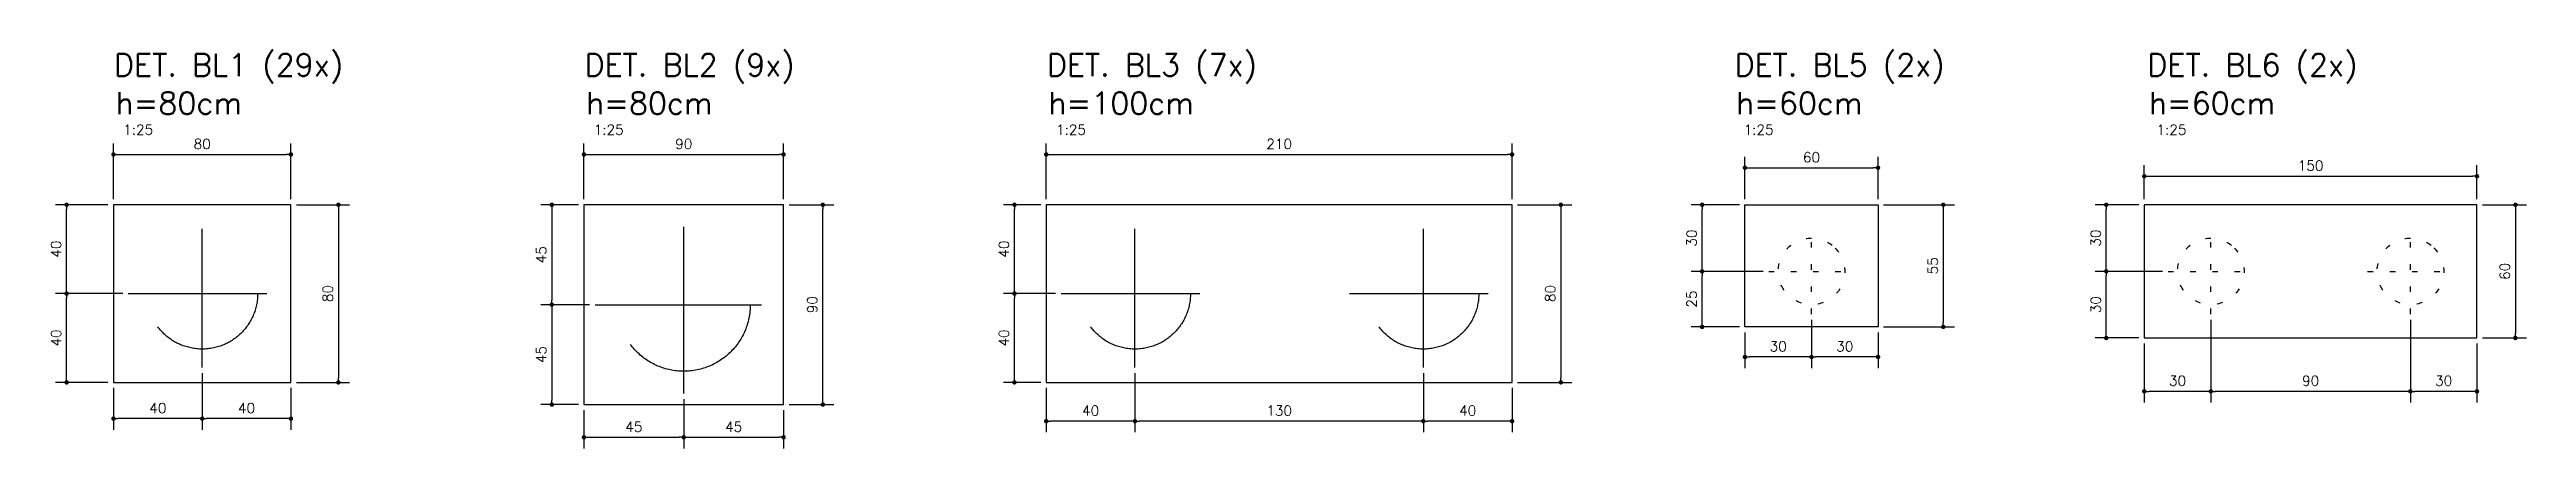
# Model space of a CAD drawing. Extents: x -39962 to 11287, y 23324 to 41277.
# Drawn here: x 4589 to 6822, y 24988 to 25348 of the extents above; entities that cross this region are included whole.
import ezdxf

# ---------------------------------------------------------------- set-up
doc = ezdxf.new("R2010")
doc.units = 0
doc.header["$LTSCALE"] = 25
doc.header["$MEASUREMENT"] = 0
doc.linetypes.add('ESTILO_TQS_0002', pattern=[0.4, 0.1, -0.3])
doc.layers.get('0').update_dxf_attribs({"linetype": 'CONTINUOUS'})
doc.layers.get('Defpoints').update_dxf_attribs({"linetype": 'CONTINUOUS'})
for name, color, linetype in [('228', 2, 'CONTINUOUS'), ('BLOCO', 3, 'CONTINUOUS'), ('COTA', 1, 'CONTINUOUS'), ('ESTACA', 1, 'ESTILO_TQS_0002'), ('T1', 2, 'CONTINUOUS'), ('T3', 4, 'CONTINUOUS')]:
    doc.layers.add(name, color=color, linetype=linetype)
doc.styles.add('COTA', font='romans.shx')
doc.styles.add('Texto1', font='romans.shx', dxfattribs={"height": 9})
doc.styles.add('Texto3', font='romans.shx', dxfattribs={"height": 20})
doc.dimstyles.new('forma', dxfattribs={"dimscale": 5, "dimtxt": 1.8, "dimasz": 0.8, "dimexe": 2, "dimexo": 1, "dimgap": 1, "dimtad": 1, "dimdec": 1, "dimzin": 9, "dimdsep": 46, "dimtxsty": 'COTA', "dimblk1": 'DOT', "dimblk2": 'DOT', "dimsah": 1, "dimcen": 0, "dimdle": 1, "dimclrd": 256, "dimclre": 256, "dimclrt": 2, "dimadec": 0, "dimazin": 0, "dimtfac": 1, "dimtdec": 0, "dimtmove": 0, "dimatfit": 3, "dimfxl": 1, "dimtolj": 1, "dimtzin": 0, "dimarcsym": 0})

msp = doc.modelspace()

# ---------------------------------------------------------------- texts
at = {"layer": 'T1', "style": 'Texto1'}
for p in [(4655.314253325196, 25270.94880303334), (5079.528888685803, 25270.94880303334), (5496.405577745987, 25270.9488030333), (6116.452808102127, 25270.9488030333), (6488.71911270445, 25270.9488030333)]:
    msp.add_text('1:25', height=9, dxfattribs=at).set_placement(p)
at = {"layer": 'T3', "style": 'Texto3'}
for s, p in [('DET. BL1 (29x)', (4647.153123890312, 25323.80572469541)), ('DET. BL2 (9x)', (5071.367759250919, 25323.80572469541)), ('DET. BL3 (7x)', (5488.244448311103, 25323.80572469537)), ('DET. BL5 (2x)', (6108.291678667243, 25323.80572469537)), ('DET. BL6 (2x)', (6480.557983269566, 25323.80572469537)), ('h=80cm', (4648.50779022861, 25289.29269247478)), ('h=80cm', (5072.722425589218, 25289.29269247478)), ('h=100cm', (5489.599114649402, 25289.29269247474)), ('h=60cm', (6109.646345005542, 25289.29269247474)), ('h=60cm', (6481.912649607864, 25289.29269247474))]:
    msp.add_text(s, height=20, dxfattribs=at).set_placement(p)

# ---------------------------------------------------------------- blocks, each defined once
blk = doc.blocks.new('_EST50')
at = {"layer": 'ESTACA', "linetype": 'ESTILO_TQS_0002'}
for p, q in [((0, -1.333), (0, 1.333)), ((-1.333, -1.110223024625157e-16), (1.333, -1.110223024625157e-16))]:
    blk.add_line(p, q, dxfattribs=at)
blk.add_circle((0, -1.110223024625157e-16), 1, dxfattribs=at)
blk = doc.blocks.new('_EST60')
at = {"layer": 'ESTACA', "linetype": 'ESTILO_TQS_0002'}
for p, q in [((0, -1.333), (0, 1.333)), ((-1.333, 0), (1.333, 0))]:
    blk.add_line(p, q, dxfattribs=at)
blk.add_circle((0, 0), 1, dxfattribs=at)
blk = doc.blocks.new('_Dot')
at = {"color": 0, "linetype": 'ByBlock', "lineweight": -2}
blk.add_line((-0.5, 0), (-1, 0), dxfattribs=at)
at = {"color": 0, "linetype": 'ByBlock', "const_width": 0.5}
blk.add_lwpolyline([(-0.25, 0, 1), (0.25, 0, 1)], format="xyb", close=True, dxfattribs=at)
blk = doc.blocks.new('*D166')
at = {"layer": 'COTA', "lineweight": -2, "transparency": 16777216}
for p, q in [((4646.54531997774, 25212.81004466132), (4646.54531997774, 25263.11301715786)), ((4806.54531997774, 25212.81004466132), (4806.54531997774, 25263.11301715786)), ((4650.54531997774, 25253.11301715786), (4802.54531997774, 25253.11301715786))]:
    blk.add_line(p, q, dxfattribs=at)
at = {"layer": 'Defpoints', "color": 0, "transparency": 16777216}
for p in [(4806.54531997774, 25253.11301715786), (4646.54531997774, 25207.81004466132), (4806.54531997774, 25207.81004466132)]:
    blk.add_point(p, dxfattribs=at)
at = {"layer": 'COTA', "lineweight": -2, "transparency": 16777216, "xscale": 4, "yscale": 4, "zscale": 4, "rotation": 180}
blk.add_blockref('_Dot', (4646.54531997774, 25253.11301715786), dxfattribs=at)
at = {"layer": 'COTA', "lineweight": -2, "transparency": 16777216, "xscale": 4, "yscale": 4, "zscale": 4}
blk.add_blockref('_Dot', (4806.54531997774, 25253.11301715786), dxfattribs=at)
at = {"layer": 'COTA', "color": 2, "transparency": 16777216, "insert": (4726.54531997774, 25262.61301715786), "char_height": 9, "attachment_point": 5, "style": 'COTA'}
blk.add_mtext('\\A1;80 ', dxfattribs=at)
blk = doc.blocks.new('*D167')
at = {"layer": 'COTA', "lineweight": -2, "transparency": 16777216}
for p, q in [((5070.759955338348, 25212.81004466132), (5070.759955338348, 25263.11301715786)), ((5250.759955338348, 25212.81004466132), (5250.759955338348, 25263.11301715786)), ((5074.759955338348, 25253.11301715786), (5246.759955338348, 25253.11301715786))]:
    blk.add_line(p, q, dxfattribs=at)
at = {"layer": 'Defpoints', "color": 0, "transparency": 16777216}
for p in [(5250.759955338348, 25253.11301715786), (5070.759955338348, 25207.81004466132), (5250.759955338348, 25207.81004466132)]:
    blk.add_point(p, dxfattribs=at)
at = {"layer": 'COTA', "lineweight": -2, "transparency": 16777216, "xscale": 4, "yscale": 4, "zscale": 4, "rotation": 180}
blk.add_blockref('_Dot', (5070.759955338348, 25253.11301715786), dxfattribs=at)
at = {"layer": 'COTA', "lineweight": -2, "transparency": 16777216, "xscale": 4, "yscale": 4, "zscale": 4}
blk.add_blockref('_Dot', (5250.759955338348, 25253.11301715786), dxfattribs=at)
at = {"layer": 'COTA', "color": 2, "transparency": 16777216, "insert": (5160.759955338348, 25262.61301715786), "char_height": 9, "attachment_point": 5, "style": 'COTA'}
blk.add_mtext('\\A1;90 ', dxfattribs=at)
blk = doc.blocks.new('*D168')
at = {"layer": 'COTA', "lineweight": -2, "transparency": 16777216}
for p, q in [((5487.636644398532, 25212.81004466132), (5487.636644398532, 25263.11301715786)), ((5907.636644398532, 25212.81004466132), (5907.636644398532, 25263.11301715786)), ((5491.636644398532, 25253.11301715786), (5903.636644398532, 25253.11301715786))]:
    blk.add_line(p, q, dxfattribs=at)
at = {"layer": 'Defpoints', "color": 0, "transparency": 16777216}
for p in [(5907.636644398532, 25253.11301715786), (5487.636644398532, 25207.81004466132), (5907.636644398532, 25207.81004466132)]:
    blk.add_point(p, dxfattribs=at)
at = {"layer": 'COTA', "lineweight": -2, "transparency": 16777216, "xscale": 4, "yscale": 4, "zscale": 4, "rotation": 180}
blk.add_blockref('_Dot', (5487.636644398532, 25253.11301715786), dxfattribs=at)
at = {"layer": 'COTA', "lineweight": -2, "transparency": 16777216, "xscale": 4, "yscale": 4, "zscale": 4}
blk.add_blockref('_Dot', (5907.636644398532, 25253.11301715786), dxfattribs=at)
at = {"layer": 'COTA', "color": 2, "transparency": 16777216, "insert": (5697.636644398532, 25262.61301715786), "char_height": 9, "attachment_point": 5, "style": 'COTA'}
blk.add_mtext('\\A1;210 ', dxfattribs=at)
blk = doc.blocks.new('*D169')
at = {"layer": 'COTA', "lineweight": -2, "transparency": 16777216}
for p, q in [((4811.545319977742, 25207.81004466134), (4859.326925859767, 25207.81004466134)), ((4849.326925859767, 25203.81004466134), (4849.326925859767, 25051.81004466134)), ((4811.545319977742, 25047.81004466134), (4859.326925859767, 25047.81004466134))]:
    blk.add_line(p, q, dxfattribs=at)
at = {"layer": 'Defpoints', "color": 0, "transparency": 16777216}
for p in [(4806.545319977742, 25207.81004466134), (4806.545319977742, 25047.81004466134), (4849.326925859767, 25047.81004466134)]:
    blk.add_point(p, dxfattribs=at)
at = {"layer": 'COTA', "lineweight": -2, "transparency": 16777216, "xscale": 4, "yscale": 4, "zscale": 4}
for p, rotation in [((4849.326925859767, 25207.81004466134), 90), ((4849.326925859767, 25047.81004466134), 270)]:
    blk.add_blockref('_Dot', p, dxfattribs=dict(at, rotation=rotation))
at = {"layer": 'COTA', "color": 2, "transparency": 16777216, "insert": (4839.826925859773, 25127.81004466133), "char_height": 9, "attachment_point": 5, "rotation": 90, "style": 'COTA'}
blk.add_mtext('\\A1;80 ', dxfattribs=at)
blk = doc.blocks.new('*D170')
at = {"layer": 'COTA', "lineweight": -2, "transparency": 16777216}
for p, q in [((4726.54531997774, 25056.16004466132), (4726.54531997774, 25005.1667207042)), ((4806.54531997774, 25042.81004466132), (4806.54531997774, 25005.1667207042)), ((4802.54531997774, 25015.1667207042), (4730.54531997774, 25015.1667207042))]:
    blk.add_line(p, q, dxfattribs=at)
at = {"layer": 'Defpoints', "color": 0, "transparency": 16777216}
for p in [(4726.54531997774, 25061.16004466132), (4806.54531997774, 25047.81004466132), (4726.54531997774, 25015.1667207042)]:
    blk.add_point(p, dxfattribs=at)
at = {"layer": 'COTA', "lineweight": -2, "transparency": 16777216, "xscale": 4, "yscale": 4, "zscale": 4, "rotation": 180}
blk.add_blockref('_Dot', (4726.54531997774, 25015.1667207042), dxfattribs=at)
at = {"layer": 'COTA', "lineweight": -2, "transparency": 16777216, "xscale": 4, "yscale": 4, "zscale": 4}
blk.add_blockref('_Dot', (4806.54531997774, 25015.1667207042), dxfattribs=at)
at = {"layer": 'COTA', "color": 2, "transparency": 16777216, "insert": (4766.54531997774, 25024.6667207042), "char_height": 9, "attachment_point": 5, "style": 'COTA'}
blk.add_mtext('\\A1;40 ', dxfattribs=at)
blk = doc.blocks.new('*D171')
at = {"layer": 'COTA', "lineweight": -2, "transparency": 16777216}
for p, q in [((4646.54531997774, 25042.81004466132), (4646.54531997774, 25005.1667207042)), ((4726.54531997774, 25056.16004466132), (4726.54531997774, 25005.1667207042)), ((4722.54531997774, 25015.1667207042), (4650.54531997774, 25015.1667207042))]:
    blk.add_line(p, q, dxfattribs=at)
at = {"layer": 'Defpoints', "color": 0, "transparency": 16777216}
for p in [(4726.54531997774, 25061.16004466132), (4646.54531997774, 25047.81004466132), (4646.54531997774, 25015.1667207042)]:
    blk.add_point(p, dxfattribs=at)
at = {"layer": 'COTA', "lineweight": -2, "transparency": 16777216, "xscale": 4, "yscale": 4, "zscale": 4, "rotation": 180}
blk.add_blockref('_Dot', (4646.54531997774, 25015.1667207042), dxfattribs=at)
at = {"layer": 'COTA', "lineweight": -2, "transparency": 16777216, "xscale": 4, "yscale": 4, "zscale": 4}
blk.add_blockref('_Dot', (4726.54531997774, 25015.1667207042), dxfattribs=at)
at = {"layer": 'COTA', "color": 2, "transparency": 16777216, "insert": (4686.54531997774, 25024.6667207042), "char_height": 9, "attachment_point": 5, "style": 'COTA'}
blk.add_mtext('\\A1;40 ', dxfattribs=at)
blk = doc.blocks.new('*D172')
at = {"layer": 'COTA', "lineweight": -2, "transparency": 16777216}
for p, q in [((4654.895319977742, 25127.81004466134), (4594.280400407306, 25127.81004466134)), ((4604.280400407306, 25051.81004466134), (4604.280400407306, 25123.81004466134)), ((4641.545319977742, 25047.81004466134), (4594.280400407306, 25047.81004466134))]:
    blk.add_line(p, q, dxfattribs=at)
at = {"layer": 'Defpoints', "color": 0, "transparency": 16777216}
for p in [(4604.280400407306, 25127.81004466134), (4659.895319977742, 25127.81004466134), (4646.545319977742, 25047.81004466134)]:
    blk.add_point(p, dxfattribs=at)
at = {"layer": 'COTA', "lineweight": -2, "transparency": 16777216, "xscale": 4, "yscale": 4, "zscale": 4}
for p, rotation in [((4604.280400407306, 25127.81004466134), 90), ((4604.280400407306, 25047.81004466134), 270)]:
    blk.add_blockref('_Dot', p, dxfattribs=dict(at, rotation=rotation))
at = {"layer": 'COTA', "color": 2, "transparency": 16777216, "insert": (4594.780400407312, 25087.81004466133), "char_height": 9, "attachment_point": 5, "rotation": 90, "style": 'COTA'}
blk.add_mtext('\\A1;40 ', dxfattribs=at)
blk = doc.blocks.new('*D173')
at = {"layer": 'COTA', "lineweight": -2, "transparency": 16777216}
for p, q in [((4641.545319977742, 25207.81004466134), (4594.280400407308, 25207.81004466134)), ((4604.280400407308, 25131.81004466134), (4604.280400407308, 25203.81004466134)), ((4654.895319977742, 25127.81004466134), (4594.280400407308, 25127.81004466134))]:
    blk.add_line(p, q, dxfattribs=at)
at = {"layer": 'Defpoints', "color": 0, "transparency": 16777216}
for p in [(4604.280400407308, 25207.81004466134), (4646.545319977742, 25207.81004466134), (4659.895319977742, 25127.81004466134)]:
    blk.add_point(p, dxfattribs=at)
at = {"layer": 'COTA', "lineweight": -2, "transparency": 16777216, "xscale": 4, "yscale": 4, "zscale": 4}
for p, rotation in [((4604.280400407308, 25207.81004466134), 90), ((4604.280400407308, 25127.81004466134), 270)]:
    blk.add_blockref('_Dot', p, dxfattribs=dict(at, rotation=rotation))
at = {"layer": 'COTA', "color": 2, "transparency": 16777216, "insert": (4594.780400407314, 25167.81004466133), "char_height": 9, "attachment_point": 5, "rotation": 90, "style": 'COTA'}
blk.add_mtext('\\A1;40 ', dxfattribs=at)
blk = doc.blocks.new('*D174')
at = {"layer": 'COTA', "lineweight": -2, "transparency": 16777216}
for p, q in [((5065.75995533835, 25207.81004466134), (5031.75360268172, 25207.81004466134)), ((5041.75360268172, 25203.81004466134), (5041.75360268172, 25121.81004466134)), ((5075.77995533835, 25117.81004466134), (5031.75360268172, 25117.81004466134))]:
    blk.add_line(p, q, dxfattribs=at)
at = {"layer": 'Defpoints', "color": 0, "transparency": 16777216}
for p in [(5070.75995533835, 25207.81004466134), (5041.75360268172, 25117.81004466134), (5080.77995533835, 25117.81004466134)]:
    blk.add_point(p, dxfattribs=at)
at = {"layer": 'COTA', "lineweight": -2, "transparency": 16777216, "xscale": 4, "yscale": 4, "zscale": 4}
for p, rotation in [((5041.75360268172, 25207.81004466134), 90), ((5041.75360268172, 25117.81004466134), 270)]:
    blk.add_blockref('_Dot', p, dxfattribs=dict(at, rotation=rotation))
at = {"layer": 'COTA', "color": 2, "transparency": 16777216, "insert": (5032.253602681726, 25162.81004466133), "char_height": 9, "attachment_point": 5, "rotation": 90, "style": 'COTA'}
blk.add_mtext('\\A1;45 ', dxfattribs=at)
blk = doc.blocks.new('*D175')
at = {"layer": 'COTA', "lineweight": -2, "transparency": 16777216}
for p, q in [((5075.77995533835, 25117.81004466134), (5031.753602681722, 25117.81004466134)), ((5041.753602681722, 25113.81004466134), (5041.753602681722, 25031.81004466134)), ((5065.75995533835, 25027.81004466134), (5031.753602681722, 25027.81004466134))]:
    blk.add_line(p, q, dxfattribs=at)
at = {"layer": 'Defpoints', "color": 0, "transparency": 16777216}
for p in [(5080.77995533835, 25117.81004466134), (5041.753602681722, 25027.81004466134), (5070.75995533835, 25027.81004466134)]:
    blk.add_point(p, dxfattribs=at)
at = {"layer": 'COTA', "lineweight": -2, "transparency": 16777216, "xscale": 4, "yscale": 4, "zscale": 4}
for p, rotation in [((5041.753602681722, 25117.81004466134), 90), ((5041.753602681722, 25027.81004466134), 270)]:
    blk.add_blockref('_Dot', p, dxfattribs=dict(at, rotation=rotation))
at = {"layer": 'COTA', "color": 2, "transparency": 16777216, "insert": (5032.253602681728, 25072.81004466133), "char_height": 9, "attachment_point": 5, "rotation": 90, "style": 'COTA'}
blk.add_mtext('\\A1;45 ', dxfattribs=at)
blk = doc.blocks.new('*D176')
at = {"layer": 'COTA', "lineweight": -2, "transparency": 16777216}
for p, q in [((5070.759955338348, 25022.81004466132), (5070.759955338348, 24988.32027951606)), ((5160.759955338348, 25032.83004466132), (5160.759955338348, 24988.32027951606)), ((5074.759955338348, 24998.32027951606), (5156.759955338348, 24998.32027951606))]:
    blk.add_line(p, q, dxfattribs=at)
at = {"layer": 'Defpoints', "color": 0, "transparency": 16777216}
for p in [(5160.759955338348, 25037.83004466132), (5070.759955338348, 25027.81004466132), (5160.759955338348, 24998.32027951606)]:
    blk.add_point(p, dxfattribs=at)
at = {"layer": 'COTA', "lineweight": -2, "transparency": 16777216, "xscale": 4, "yscale": 4, "zscale": 4, "rotation": 180}
blk.add_blockref('_Dot', (5070.759955338348, 24998.32027951606), dxfattribs=at)
at = {"layer": 'COTA', "lineweight": -2, "transparency": 16777216, "xscale": 4, "yscale": 4, "zscale": 4}
blk.add_blockref('_Dot', (5160.759955338348, 24998.32027951606), dxfattribs=at)
at = {"layer": 'COTA', "color": 2, "transparency": 16777216, "insert": (5115.759955338348, 25007.82027951606), "char_height": 9, "attachment_point": 5, "style": 'COTA'}
blk.add_mtext('\\A1;45 ', dxfattribs=at)
blk = doc.blocks.new('*D177')
at = {"layer": 'COTA', "lineweight": -2, "transparency": 16777216}
for p, q in [((5160.759955338348, 25032.83004466132), (5160.759955338348, 24988.32027951606)), ((5250.759955338348, 25022.81004466132), (5250.759955338348, 24988.32027951606)), ((5164.759955338348, 24998.32027951606), (5246.759955338348, 24998.32027951606))]:
    blk.add_line(p, q, dxfattribs=at)
at = {"layer": 'Defpoints', "color": 0, "transparency": 16777216}
for p in [(5160.759955338348, 25037.83004466132), (5250.759955338348, 25027.81004466132), (5250.759955338348, 24998.32027951606)]:
    blk.add_point(p, dxfattribs=at)
at = {"layer": 'COTA', "lineweight": -2, "transparency": 16777216, "xscale": 4, "yscale": 4, "zscale": 4, "rotation": 180}
blk.add_blockref('_Dot', (5160.759955338348, 24998.32027951606), dxfattribs=at)
at = {"layer": 'COTA', "lineweight": -2, "transparency": 16777216, "xscale": 4, "yscale": 4, "zscale": 4}
blk.add_blockref('_Dot', (5250.759955338348, 24998.32027951606), dxfattribs=at)
at = {"layer": 'COTA', "color": 2, "transparency": 16777216, "insert": (5205.759955338348, 25007.82027951606), "char_height": 9, "attachment_point": 5, "style": 'COTA'}
blk.add_mtext('\\A1;45 ', dxfattribs=at)
blk = doc.blocks.new('*D178')
at = {"layer": 'COTA', "lineweight": -2, "transparency": 16777216}
for p, q in [((5255.75995533835, 25207.81004466134), (5296.151884541245, 25207.81004466134)), ((5286.151884541245, 25031.81004466134), (5286.151884541245, 25203.81004466134)), ((5255.75995533835, 25027.81004466134), (5296.151884541245, 25027.81004466134))]:
    blk.add_line(p, q, dxfattribs=at)
at = {"layer": 'Defpoints', "color": 0, "transparency": 16777216}
for p in [(5250.75995533835, 25207.81004466134), (5286.151884541245, 25207.81004466134), (5250.75995533835, 25027.81004466134)]:
    blk.add_point(p, dxfattribs=at)
at = {"layer": 'COTA', "lineweight": -2, "transparency": 16777216, "xscale": 4, "yscale": 4, "zscale": 4}
for p, rotation in [((5286.151884541245, 25207.81004466134), 90), ((5286.151884541245, 25027.81004466134), 270)]:
    blk.add_blockref('_Dot', p, dxfattribs=dict(at, rotation=rotation))
at = {"layer": 'COTA', "color": 2, "transparency": 16777216, "insert": (5276.651884541251, 25117.81004466133), "char_height": 9, "attachment_point": 5, "rotation": 90, "style": 'COTA'}
blk.add_mtext('\\A1;90 ', dxfattribs=at)
blk = doc.blocks.new('*D179')
at = {"layer": 'COTA', "lineweight": -2, "transparency": 16777216}
for p, q in [((5912.636644398533, 25207.81004466134), (5961.627188552849, 25207.81004466134)), ((5951.627188552849, 25203.81004466134), (5951.627188552849, 25051.81004466134)), ((5912.636644398533, 25047.81004466134), (5961.627188552849, 25047.81004466134))]:
    blk.add_line(p, q, dxfattribs=at)
at = {"layer": 'Defpoints', "color": 0, "transparency": 16777216}
for p in [(5907.636644398533, 25207.81004466134), (5907.636644398533, 25047.81004466134), (5951.627188552849, 25047.81004466134)]:
    blk.add_point(p, dxfattribs=at)
at = {"layer": 'COTA', "lineweight": -2, "transparency": 16777216, "xscale": 4, "yscale": 4, "zscale": 4}
for p, rotation in [((5951.627188552849, 25207.81004466134), 90), ((5951.627188552849, 25047.81004466134), 270)]:
    blk.add_blockref('_Dot', p, dxfattribs=dict(at, rotation=rotation))
at = {"layer": 'COTA', "color": 2, "transparency": 16777216, "insert": (5942.127188552856, 25127.81004466133), "char_height": 9, "attachment_point": 5, "rotation": 90, "style": 'COTA'}
blk.add_mtext('\\A1;80 ', dxfattribs=at)
blk = doc.blocks.new('*D180')
at = {"layer": 'COTA', "lineweight": -2, "transparency": 16777216}
for p, q in [((5827.636644398532, 25056.16004466132), (5827.636644398532, 25002.85726810076)), ((5907.636644398532, 25042.81004466132), (5907.636644398532, 25002.85726810076)), ((5903.636644398532, 25012.85726810076), (5831.636644398532, 25012.85726810076))]:
    blk.add_line(p, q, dxfattribs=at)
at = {"layer": 'Defpoints', "color": 0, "transparency": 16777216}
for p in [(5827.636644398532, 25061.16004466132), (5907.636644398532, 25047.81004466132), (5827.636644398532, 25012.85726810076)]:
    blk.add_point(p, dxfattribs=at)
at = {"layer": 'COTA', "lineweight": -2, "transparency": 16777216, "xscale": 4, "yscale": 4, "zscale": 4, "rotation": 180}
blk.add_blockref('_Dot', (5827.636644398532, 25012.85726810076), dxfattribs=at)
at = {"layer": 'COTA', "lineweight": -2, "transparency": 16777216, "xscale": 4, "yscale": 4, "zscale": 4}
blk.add_blockref('_Dot', (5907.636644398532, 25012.85726810076), dxfattribs=at)
at = {"layer": 'COTA', "color": 2, "transparency": 16777216, "insert": (5867.636644398532, 25022.35726810076), "char_height": 9, "attachment_point": 5, "style": 'COTA'}
blk.add_mtext('\\A1;40 ', dxfattribs=at)
blk = doc.blocks.new('*D181')
at = {"layer": 'COTA', "lineweight": -2, "transparency": 16777216}
for p, q in [((5567.636644398532, 25056.16004466132), (5567.636644398532, 25002.85726810076)), ((5827.636644398532, 25056.16004466132), (5827.636644398532, 25002.85726810076)), ((5823.636644398532, 25012.85726810076), (5571.636644398532, 25012.85726810076))]:
    blk.add_line(p, q, dxfattribs=at)
at = {"layer": 'Defpoints', "color": 0, "transparency": 16777216}
for p in [(5567.636644398532, 25061.16004466132), (5827.636644398532, 25061.16004466132), (5567.636644398532, 25012.85726810076)]:
    blk.add_point(p, dxfattribs=at)
at = {"layer": 'COTA', "lineweight": -2, "transparency": 16777216, "xscale": 4, "yscale": 4, "zscale": 4, "rotation": 180}
blk.add_blockref('_Dot', (5567.636644398532, 25012.85726810076), dxfattribs=at)
at = {"layer": 'COTA', "lineweight": -2, "transparency": 16777216, "xscale": 4, "yscale": 4, "zscale": 4}
blk.add_blockref('_Dot', (5827.636644398532, 25012.85726810076), dxfattribs=at)
at = {"layer": 'COTA', "color": 2, "transparency": 16777216, "insert": (5697.636644398532, 25022.35726810076), "char_height": 9, "attachment_point": 5, "style": 'COTA'}
blk.add_mtext('\\A1;130 ', dxfattribs=at)
blk = doc.blocks.new('*D182')
at = {"layer": 'COTA', "lineweight": -2, "transparency": 16777216}
for p, q in [((5487.636644398532, 25042.81004466132), (5487.636644398532, 25002.85726810076)), ((5567.636644398532, 25056.16004466132), (5567.636644398532, 25002.85726810076)), ((5563.636644398532, 25012.85726810076), (5491.636644398532, 25012.85726810076))]:
    blk.add_line(p, q, dxfattribs=at)
at = {"layer": 'Defpoints', "color": 0, "transparency": 16777216}
for p in [(5567.636644398532, 25061.16004466132), (5487.636644398532, 25047.81004466132), (5487.636644398532, 25012.85726810076)]:
    blk.add_point(p, dxfattribs=at)
at = {"layer": 'COTA', "lineweight": -2, "transparency": 16777216, "xscale": 4, "yscale": 4, "zscale": 4, "rotation": 180}
blk.add_blockref('_Dot', (5487.636644398532, 25012.85726810076), dxfattribs=at)
at = {"layer": 'COTA', "lineweight": -2, "transparency": 16777216, "xscale": 4, "yscale": 4, "zscale": 4}
blk.add_blockref('_Dot', (5567.636644398532, 25012.85726810076), dxfattribs=at)
at = {"layer": 'COTA', "color": 2, "transparency": 16777216, "insert": (5527.636644398532, 25022.35726810076), "char_height": 9, "attachment_point": 5, "style": 'COTA'}
blk.add_mtext('\\A1;40 ', dxfattribs=at)
blk = doc.blocks.new('*D183')
at = {"layer": 'COTA', "lineweight": -2, "transparency": 16777216}
for p, q in [((5495.986644398534, 25127.81004466134), (5448.975308182396, 25127.81004466134)), ((5458.975308182396, 25051.81004466134), (5458.975308182396, 25123.81004466134)), ((5482.636644398533, 25047.81004466134), (5448.975308182396, 25047.81004466134))]:
    blk.add_line(p, q, dxfattribs=at)
at = {"layer": 'Defpoints', "color": 0, "transparency": 16777216}
for p in [(5458.975308182396, 25127.81004466134), (5500.986644398534, 25127.81004466134), (5487.636644398533, 25047.81004466134)]:
    blk.add_point(p, dxfattribs=at)
at = {"layer": 'COTA', "lineweight": -2, "transparency": 16777216, "xscale": 4, "yscale": 4, "zscale": 4}
for p, rotation in [((5458.975308182396, 25127.81004466134), 90), ((5458.975308182396, 25047.81004466134), 270)]:
    blk.add_blockref('_Dot', p, dxfattribs=dict(at, rotation=rotation))
at = {"layer": 'COTA', "color": 2, "transparency": 16777216, "insert": (5449.475308182403, 25087.81004466133), "char_height": 9, "attachment_point": 5, "rotation": 90, "style": 'COTA'}
blk.add_mtext('\\A1;40 ', dxfattribs=at)
blk = doc.blocks.new('*D184')
at = {"layer": 'COTA', "lineweight": -2, "transparency": 16777216}
for p, q in [((5482.636644398533, 25207.81004466134), (5448.975308182398, 25207.81004466134)), ((5458.975308182398, 25131.81004466134), (5458.975308182398, 25203.81004466134)), ((5495.986644398534, 25127.81004466134), (5448.975308182398, 25127.81004466134))]:
    blk.add_line(p, q, dxfattribs=at)
at = {"layer": 'Defpoints', "color": 0, "transparency": 16777216}
for p in [(5458.975308182398, 25207.81004466134), (5487.636644398533, 25207.81004466134), (5500.986644398534, 25127.81004466134)]:
    blk.add_point(p, dxfattribs=at)
at = {"layer": 'COTA', "lineweight": -2, "transparency": 16777216, "xscale": 4, "yscale": 4, "zscale": 4}
for p, rotation in [((5458.975308182398, 25207.81004466134), 90), ((5458.975308182398, 25127.81004466134), 270)]:
    blk.add_blockref('_Dot', p, dxfattribs=dict(at, rotation=rotation))
at = {"layer": 'COTA', "color": 2, "transparency": 16777216, "insert": (5449.475308182405, 25167.81004466133), "char_height": 9, "attachment_point": 5, "rotation": 90, "style": 'COTA'}
blk.add_mtext('\\A1;40 ', dxfattribs=at)
blk = doc.blocks.new('A$C96fa5e93')
at = {"layer": 'ESTACA', "linetype": 'ESTILO_TQS_0002'}
for p, q in [((19.28569357143897, -1.252141555596609e-05), (19.28569357143897, 38.57141596442125)), ((-2.028576454904396e-05, 19.28570172150285), (38.57140785292904, 19.28570172150285))]:
    blk.add_line(p, q, dxfattribs=at)
blk.add_ellipse((19.28569357143897, 19.28570172150285), major_axis=(10.60660171779848, 10.60660171779848), ratio=0.9999999999999488, start_param=5.497787143782112, end_param=11.7809724509617, dxfattribs=at)
blk = doc.blocks.new('*D221')
at = {"layer": 'COTA', "lineweight": -2, "transparency": 16777216}
for p, q in [((6477.707152438263, 25212.81004466132), (6477.707152438263, 25243.55133614395)), ((6777.707152438263, 25212.81004466132), (6777.707152438263, 25243.55133614395)), ((6481.707152438263, 25233.55133614395), (6773.707152438263, 25233.55133614395))]:
    blk.add_line(p, q, dxfattribs=at)
at = {"layer": 'Defpoints', "color": 0, "transparency": 16777216}
for p in [(6777.707152438263, 25233.55133614395), (6477.707152438263, 25207.81004466132), (6777.707152438263, 25207.81004466132)]:
    blk.add_point(p, dxfattribs=at)
at = {"layer": 'COTA', "lineweight": -2, "transparency": 16777216, "xscale": 4, "yscale": 4, "zscale": 4, "rotation": 180}
blk.add_blockref('_Dot', (6477.707152438263, 25233.55133614395), dxfattribs=at)
at = {"layer": 'COTA', "lineweight": -2, "transparency": 16777216, "xscale": 4, "yscale": 4, "zscale": 4}
blk.add_blockref('_Dot', (6777.707152438263, 25233.55133614395), dxfattribs=at)
at = {"layer": 'COTA', "color": 2, "transparency": 16777216, "insert": (6627.707152438263, 25243.05133614395), "char_height": 9, "attachment_point": 5, "style": 'COTA'}
blk.add_mtext('\\A1;150 ', dxfattribs=at)
blk = doc.blocks.new('*D222')
at = {"layer": 'COTA', "lineweight": -2, "transparency": 16777216}
for p, q in [((6782.707152438266, 25207.81004466134), (6822.329378615472, 25207.81004466134)), ((6812.329378615472, 25203.81004466134), (6812.329378615472, 25091.81004466134)), ((6782.707152438266, 25087.81004466134), (6822.329378615472, 25087.81004466134))]:
    blk.add_line(p, q, dxfattribs=at)
at = {"layer": 'Defpoints', "color": 0, "transparency": 16777216}
for p in [(6777.707152438266, 25207.81004466134), (6777.707152438266, 25087.81004466134), (6812.329378615472, 25087.81004466134)]:
    blk.add_point(p, dxfattribs=at)
at = {"layer": 'COTA', "lineweight": -2, "transparency": 16777216, "xscale": 4, "yscale": 4, "zscale": 4}
for p, rotation in [((6812.329378615472, 25207.81004466134), 90), ((6812.329378615472, 25087.81004466134), 270)]:
    blk.add_blockref('_Dot', p, dxfattribs=dict(at, rotation=rotation))
at = {"layer": 'COTA', "color": 2, "transparency": 16777216, "insert": (6802.829378615477, 25147.81004466133), "char_height": 9, "attachment_point": 5, "rotation": 90, "style": 'COTA'}
blk.add_mtext('\\A1;60 ', dxfattribs=at)
blk = doc.blocks.new('*D223')
at = {"layer": 'COTA', "lineweight": -2, "transparency": 16777216}
for p, q in [((6717.707152438263, 25104.23861617549), (6717.707152438263, 25029.74346656234)), ((6777.707152438263, 25082.81004466132), (6777.707152438263, 25029.74346656234)), ((6773.707152438263, 25039.74346656234), (6721.707152438263, 25039.74346656234))]:
    blk.add_line(p, q, dxfattribs=at)
at = {"layer": 'Defpoints', "color": 0, "transparency": 16777216}
for p in [(6717.707152438263, 25109.23861617549), (6777.707152438263, 25087.81004466132), (6717.707152438263, 25039.74346656234)]:
    blk.add_point(p, dxfattribs=at)
at = {"layer": 'COTA', "lineweight": -2, "transparency": 16777216, "xscale": 4, "yscale": 4, "zscale": 4, "rotation": 180}
blk.add_blockref('_Dot', (6717.707152438263, 25039.74346656234), dxfattribs=at)
at = {"layer": 'COTA', "lineweight": -2, "transparency": 16777216, "xscale": 4, "yscale": 4, "zscale": 4}
blk.add_blockref('_Dot', (6777.707152438263, 25039.74346656234), dxfattribs=at)
at = {"layer": 'COTA', "color": 2, "transparency": 16777216, "insert": (6747.707152438263, 25049.24346656234), "char_height": 9, "attachment_point": 5, "style": 'COTA'}
blk.add_mtext('\\A1;30 ', dxfattribs=at)
blk = doc.blocks.new('*D224')
at = {"layer": 'COTA', "lineweight": -2, "transparency": 16777216}
for p, q in [((6537.707152438263, 25104.23861617549), (6537.707152438263, 25029.74346656234)), ((6717.707152438263, 25104.23861617549), (6717.707152438263, 25029.74346656234)), ((6713.707152438263, 25039.74346656234), (6541.707152438263, 25039.74346656234))]:
    blk.add_line(p, q, dxfattribs=at)
at = {"layer": 'Defpoints', "color": 0, "transparency": 16777216}
for p in [(6537.707152438263, 25109.23861617549), (6717.707152438263, 25109.23861617549), (6537.707152438263, 25039.74346656234)]:
    blk.add_point(p, dxfattribs=at)
at = {"layer": 'COTA', "lineweight": -2, "transparency": 16777216, "xscale": 4, "yscale": 4, "zscale": 4, "rotation": 180}
blk.add_blockref('_Dot', (6537.707152438263, 25039.74346656234), dxfattribs=at)
at = {"layer": 'COTA', "lineweight": -2, "transparency": 16777216, "xscale": 4, "yscale": 4, "zscale": 4}
blk.add_blockref('_Dot', (6717.707152438263, 25039.74346656234), dxfattribs=at)
at = {"layer": 'COTA', "color": 2, "transparency": 16777216, "insert": (6627.707152438263, 25049.24346656234), "char_height": 9, "attachment_point": 5, "style": 'COTA'}
blk.add_mtext('\\A1;90 ', dxfattribs=at)
blk = doc.blocks.new('*D225')
at = {"layer": 'COTA', "lineweight": -2, "transparency": 16777216}
for p, q in [((6537.707152438263, 25104.23861617549), (6537.707152438263, 25029.74346656234)), ((6477.707152438263, 25082.81004466132), (6477.707152438263, 25029.74346656234)), ((6533.707152438263, 25039.74346656234), (6481.707152438263, 25039.74346656234))]:
    blk.add_line(p, q, dxfattribs=at)
at = {"layer": 'Defpoints', "color": 0, "transparency": 16777216}
for p in [(6537.707152438263, 25109.23861617549), (6477.707152438263, 25087.81004466132), (6477.707152438263, 25039.74346656234)]:
    blk.add_point(p, dxfattribs=at)
at = {"layer": 'COTA', "lineweight": -2, "transparency": 16777216, "xscale": 4, "yscale": 4, "zscale": 4, "rotation": 180}
blk.add_blockref('_Dot', (6477.707152438263, 25039.74346656234), dxfattribs=at)
at = {"layer": 'COTA', "lineweight": -2, "transparency": 16777216, "xscale": 4, "yscale": 4, "zscale": 4}
blk.add_blockref('_Dot', (6537.707152438263, 25039.74346656234), dxfattribs=at)
at = {"layer": 'COTA', "color": 2, "transparency": 16777216, "insert": (6507.707152438263, 25049.24346656234), "char_height": 9, "attachment_point": 5, "style": 'COTA'}
blk.add_mtext('\\A1;30 ', dxfattribs=at)
blk = doc.blocks.new('*D226')
at = {"layer": 'COTA', "lineweight": -2, "transparency": 16777216}
for p, q in [((6494.135724723859, 25147.81004466134), (6433.424327502016, 25147.81004466134)), ((6443.424327502016, 25091.81004466134), (6443.424327502016, 25143.81004466134)), ((6472.707152438266, 25087.81004466134), (6433.424327502016, 25087.81004466134))]:
    blk.add_line(p, q, dxfattribs=at)
at = {"layer": 'Defpoints', "color": 0, "transparency": 16777216}
for p in [(6443.424327502016, 25147.81004466134), (6499.135724723859, 25147.81004466134), (6477.707152438266, 25087.81004466134)]:
    blk.add_point(p, dxfattribs=at)
at = {"layer": 'COTA', "lineweight": -2, "transparency": 16777216, "xscale": 4, "yscale": 4, "zscale": 4}
for p, rotation in [((6443.424327502016, 25147.81004466134), 90), ((6443.424327502016, 25087.81004466134), 270)]:
    blk.add_blockref('_Dot', p, dxfattribs=dict(at, rotation=rotation))
at = {"layer": 'COTA', "color": 2, "transparency": 16777216, "insert": (6433.924327502022, 25117.81004466133), "char_height": 9, "attachment_point": 5, "rotation": 90, "style": 'COTA'}
blk.add_mtext('\\A1;30 ', dxfattribs=at)
blk = doc.blocks.new('*D227')
at = {"layer": 'COTA', "lineweight": -2, "transparency": 16777216}
for p, q in [((6472.707152438266, 25207.81004466134), (6433.42432750202, 25207.81004466134)), ((6443.42432750202, 25151.81004466134), (6443.42432750202, 25203.81004466134)), ((6494.135724723859, 25147.81004466134), (6433.42432750202, 25147.81004466134))]:
    blk.add_line(p, q, dxfattribs=at)
at = {"layer": 'Defpoints', "color": 0, "transparency": 16777216}
for p in [(6443.42432750202, 25207.81004466134), (6477.707152438266, 25207.81004466134), (6499.135724723859, 25147.81004466134)]:
    blk.add_point(p, dxfattribs=at)
at = {"layer": 'COTA', "lineweight": -2, "transparency": 16777216, "xscale": 4, "yscale": 4, "zscale": 4}
for p, rotation in [((6443.42432750202, 25207.81004466134), 90), ((6443.42432750202, 25147.81004466134), 270)]:
    blk.add_blockref('_Dot', p, dxfattribs=dict(at, rotation=rotation))
at = {"layer": 'COTA', "color": 2, "transparency": 16777216, "insert": (6433.924327502025, 25177.81004466133), "char_height": 9, "attachment_point": 5, "rotation": 90, "style": 'COTA'}
blk.add_mtext('\\A1;30 ', dxfattribs=at)
blk = doc.blocks.new('*D228')
at = {"layer": 'COTA', "lineweight": -2, "transparency": 16777216}
for p, q in [((6117.642564139194, 25212.81004466132), (6117.642564139194, 25251.1296973103)), ((6121.642564139194, 25241.1296973103), (6233.642564139194, 25241.1296973103)), ((6237.642564139194, 25212.81004466132), (6237.642564139194, 25251.1296973103))]:
    blk.add_line(p, q, dxfattribs=at)
at = {"layer": 'Defpoints', "color": 0, "transparency": 16777216}
for p in [(6237.642564139194, 25241.1296973103), (6117.642564139194, 25207.81004466132), (6237.642564139194, 25207.81004466132)]:
    blk.add_point(p, dxfattribs=at)
at = {"layer": 'COTA', "lineweight": -2, "transparency": 16777216, "xscale": 4, "yscale": 4, "zscale": 4, "rotation": 180}
blk.add_blockref('_Dot', (6117.642564139194, 25241.1296973103), dxfattribs=at)
at = {"layer": 'COTA', "lineweight": -2, "transparency": 16777216, "xscale": 4, "yscale": 4, "zscale": 4}
blk.add_blockref('_Dot', (6237.642564139194, 25241.1296973103), dxfattribs=at)
at = {"layer": 'COTA', "color": 2, "transparency": 16777216, "insert": (6177.642564139194, 25250.6296973103), "char_height": 9, "attachment_point": 5, "style": 'COTA'}
blk.add_mtext('\\A1;60 ', dxfattribs=at)
blk = doc.blocks.new('*D229')
at = {"layer": 'COTA', "lineweight": -2, "transparency": 16777216}
for p, q in [((6242.642564139198, 25207.81004466134), (6306.48239746951, 25207.81004466134)), ((6296.48239746951, 25203.81004466134), (6296.48239746951, 25101.81004466134)), ((6242.642564139198, 25097.81004466134), (6306.48239746951, 25097.81004466134))]:
    blk.add_line(p, q, dxfattribs=at)
at = {"layer": 'Defpoints', "color": 0, "transparency": 16777216}
for p in [(6237.642564139198, 25207.81004466134), (6237.642564139198, 25097.81004466134), (6296.48239746951, 25097.81004466134)]:
    blk.add_point(p, dxfattribs=at)
at = {"layer": 'COTA', "lineweight": -2, "transparency": 16777216, "xscale": 4, "yscale": 4, "zscale": 4}
for p, rotation in [((6296.48239746951, 25207.81004466134), 90), ((6296.48239746951, 25097.81004466134), 270)]:
    blk.add_blockref('_Dot', p, dxfattribs=dict(at, rotation=rotation))
at = {"layer": 'COTA', "color": 2, "transparency": 16777216, "insert": (6286.982397469515, 25152.81004466133), "char_height": 9, "attachment_point": 5, "rotation": 90, "style": 'COTA'}
blk.add_mtext('\\A1;55 ', dxfattribs=at)
blk = doc.blocks.new('*D230')
at = {"layer": 'COTA', "lineweight": -2, "transparency": 16777216}
for p, q in [((6177.642563714908, 25104.23861617549), (6177.642563714908, 25060.69446185829)), ((6237.642564139194, 25092.81004466132), (6237.642564139194, 25060.69446185829)), ((6233.642564139194, 25070.69446185829), (6181.642563714908, 25070.69446185829))]:
    blk.add_line(p, q, dxfattribs=at)
at = {"layer": 'Defpoints', "color": 0, "transparency": 16777216}
for p in [(6177.642563714908, 25109.23861617549), (6237.642564139194, 25097.81004466132), (6177.642563714908, 25070.69446185829)]:
    blk.add_point(p, dxfattribs=at)
at = {"layer": 'COTA', "lineweight": -2, "transparency": 16777216, "xscale": 4, "yscale": 4, "zscale": 4, "rotation": 180}
blk.add_blockref('_Dot', (6177.642563714908, 25070.69446185829), dxfattribs=at)
at = {"layer": 'COTA', "lineweight": -2, "transparency": 16777216, "xscale": 4, "yscale": 4, "zscale": 4}
blk.add_blockref('_Dot', (6237.642564139194, 25070.69446185829), dxfattribs=at)
at = {"layer": 'COTA', "color": 2, "transparency": 16777216, "insert": (6207.642563927051, 25080.19446185829), "char_height": 9, "attachment_point": 5, "style": 'COTA'}
blk.add_mtext('\\A1;30 ', dxfattribs=at)
blk = doc.blocks.new('*D231')
at = {"layer": 'COTA', "lineweight": -2, "transparency": 16777216}
for p, q in [((6177.642563714908, 25104.23861617549), (6177.642563714908, 25060.69446185829)), ((6117.642564139194, 25092.81004466132), (6117.642564139194, 25060.69446185829)), ((6173.642563714908, 25070.69446185829), (6121.642564139194, 25070.69446185829))]:
    blk.add_line(p, q, dxfattribs=at)
at = {"layer": 'Defpoints', "color": 0, "transparency": 16777216}
for p in [(6177.642563714908, 25109.23861617549), (6117.642564139194, 25097.81004466132), (6117.642564139194, 25070.69446185829)]:
    blk.add_point(p, dxfattribs=at)
at = {"layer": 'COTA', "lineweight": -2, "transparency": 16777216, "xscale": 4, "yscale": 4, "zscale": 4, "rotation": 180}
blk.add_blockref('_Dot', (6117.642564139194, 25070.69446185829), dxfattribs=at)
at = {"layer": 'COTA', "lineweight": -2, "transparency": 16777216, "xscale": 4, "yscale": 4, "zscale": 4}
blk.add_blockref('_Dot', (6177.642563714908, 25070.69446185829), dxfattribs=at)
at = {"layer": 'COTA', "color": 2, "transparency": 16777216, "insert": (6147.642563927051, 25080.19446185829), "char_height": 9, "attachment_point": 5, "style": 'COTA'}
blk.add_mtext('\\A1;30 ', dxfattribs=at)
blk = doc.blocks.new('*D232')
at = {"layer": 'COTA', "lineweight": -2, "transparency": 16777216}
for p, q in [((6134.071136000503, 25147.81004466134), (6069.031220072342, 25147.81004466134)), ((6079.031220072342, 25101.81004466134), (6079.031220072342, 25143.81004466134)), ((6112.642564139196, 25097.81004466134), (6069.031220072342, 25097.81004466134))]:
    blk.add_line(p, q, dxfattribs=at)
at = {"layer": 'Defpoints', "color": 0, "transparency": 16777216}
for p in [(6079.031220072342, 25147.81004466134), (6139.071136000503, 25147.81004466134), (6117.642564139196, 25097.81004466134)]:
    blk.add_point(p, dxfattribs=at)
at = {"layer": 'COTA', "lineweight": -2, "transparency": 16777216, "xscale": 4, "yscale": 4, "zscale": 4}
for p, rotation in [((6079.031220072342, 25147.81004466134), 90), ((6079.031220072342, 25097.81004466134), 270)]:
    blk.add_blockref('_Dot', p, dxfattribs=dict(at, rotation=rotation))
at = {"layer": 'COTA', "color": 2, "transparency": 16777216, "insert": (6069.531220072348, 25122.81004466133), "char_height": 9, "attachment_point": 5, "rotation": 90, "style": 'COTA'}
blk.add_mtext('\\A1;25 ', dxfattribs=at)
blk = doc.blocks.new('*D233')
at = {"layer": 'COTA', "lineweight": -2, "transparency": 16777216}
for p, q in [((6112.642564139196, 25207.81004466134), (6069.031220072342, 25207.81004466134)), ((6079.031220072342, 25151.81004466134), (6079.031220072342, 25203.81004466134)), ((6134.071136000503, 25147.81004466134), (6069.031220072342, 25147.81004466134))]:
    blk.add_line(p, q, dxfattribs=at)
at = {"layer": 'Defpoints', "color": 0, "transparency": 16777216}
for p in [(6079.031220072342, 25207.81004466134), (6117.642564139196, 25207.81004466134), (6139.071136000503, 25147.81004466134)]:
    blk.add_point(p, dxfattribs=at)
at = {"layer": 'COTA', "lineweight": -2, "transparency": 16777216, "xscale": 4, "yscale": 4, "zscale": 4}
for p, rotation in [((6079.031220072342, 25207.81004466134), 90), ((6079.031220072342, 25147.81004466134), 270)]:
    blk.add_blockref('_Dot', p, dxfattribs=dict(at, rotation=rotation))
at = {"layer": 'COTA', "color": 2, "transparency": 16777216, "insert": (6069.531220072348, 25177.81004466133), "char_height": 9, "attachment_point": 5, "rotation": 90, "style": 'COTA'}
blk.add_mtext('\\A1;30 ', dxfattribs=at)

# ---------------------------------------------------------------- dimensions: what is measured, and where the dimension line sits
at = {"layer": 'COTA'}
for base, p1, p2, override, picture, middle in [((4806.54531997774, 25253.11301715786), (4646.54531997774, 25207.81004466132), (4806.54531997774, 25207.81004466132), {"dimlfac": 0.5, "dimpost": ' '}, '*D166', (4726.54531997774, 25262.61301715786)), ((5250.759955338348, 25253.11301715786), (5070.759955338348, 25207.81004466132), (5250.759955338348, 25207.81004466132), {"dimlfac": 0.5, "dimpost": ' ', "dimtmove": 1}, '*D167', (5160.759955338348, 25262.61301715786)), ((5907.636644398532, 25253.11301715786), (5487.636644398532, 25207.81004466132), (5907.636644398532, 25207.81004466132), {"dimlfac": 0.5, "dimpost": ' ', "dimtmove": 1}, '*D168', (5697.636644398532, 25262.61301715786)), ((6237.642564139194, 25241.1296973103), (6117.642564139194, 25207.81004466132), (6237.642564139194, 25207.81004466132), {"dimlfac": 0.5, "dimpost": ' '}, '*D228', (6177.642564139194, 25250.6296973103)), ((6777.707152438263, 25233.55133614395), (6477.707152438263, 25207.81004466132), (6777.707152438263, 25207.81004466132), {"dimlfac": 0.5, "dimpost": ' '}, '*D221', (6627.707152438263, 25243.05133614395)), ((6117.642564139194, 25070.69446185829), (6177.642563714908, 25109.23861617549), (6117.642564139194, 25097.81004466132), {"dimlfac": 0.5, "dimpost": ' ', "dimtmove": 1}, '*D231', (6147.642563927051, 25080.19446185829)), ((6177.642563714908, 25070.69446185829), (6237.642564139194, 25097.81004466132), (6177.642563714908, 25109.23861617549), {"dimlfac": 0.5, "dimpost": ' '}, '*D230', (6207.642563927051, 25080.19446185829)), ((6477.707152438263, 25039.74346656234), (6537.707152438263, 25109.23861617549), (6477.707152438263, 25087.81004466132), {"dimlfac": 0.5, "dimpost": ' ', "dimtmove": 1}, '*D225', (6507.707152438263, 25049.24346656234)), ((6537.707152438263, 25039.74346656234), (6717.707152438263, 25109.23861617549), (6537.707152438263, 25109.23861617549), {"dimlfac": 0.5, "dimpost": ' ', "dimtmove": 1}, '*D224', (6627.707152438263, 25049.24346656234)), ((6717.707152438263, 25039.74346656234), (6777.707152438263, 25087.81004466132), (6717.707152438263, 25109.23861617549), {"dimlfac": 0.5, "dimpost": ' '}, '*D223', (6747.707152438263, 25049.24346656234)), ((4646.54531997774, 25015.1667207042), (4726.54531997774, 25061.16004466132), (4646.54531997774, 25047.81004466132), {"dimlfac": 0.5, "dimpost": ' ', "dimtmove": 1}, '*D171', (4686.54531997774, 25024.6667207042)), ((4726.54531997774, 25015.1667207042), (4806.54531997774, 25047.81004466132), (4726.54531997774, 25061.16004466132), {"dimlfac": 0.5, "dimpost": ' '}, '*D170', (4766.54531997774, 25024.6667207042)), ((5487.636644398532, 25012.85726810076), (5567.636644398532, 25061.16004466132), (5487.636644398532, 25047.81004466132), {"dimlfac": 0.5, "dimpost": ' ', "dimtmove": 1}, '*D182', (5527.636644398532, 25022.35726810076)), ((5567.636644398532, 25012.85726810076), (5827.636644398532, 25061.16004466132), (5567.636644398532, 25061.16004466132), {"dimlfac": 0.5, "dimpost": ' ', "dimtmove": 1}, '*D181', (5697.636644398532, 25022.35726810076)), ((5827.636644398532, 25012.85726810076), (5907.636644398532, 25047.81004466132), (5827.636644398532, 25061.16004466132), {"dimlfac": 0.5, "dimpost": ' '}, '*D180', (5867.636644398532, 25022.35726810076)), ((5160.759955338348, 24998.32027951606), (5070.759955338348, 25027.81004466132), (5160.759955338348, 25037.83004466132), {"dimlfac": 0.5, "dimpost": ' '}, '*D176', (5115.759955338348, 25007.82027951606)), ((5250.759955338348, 24998.32027951606), (5160.759955338348, 25037.83004466132), (5250.759955338348, 25027.81004466132), {"dimlfac": 0.5, "dimpost": ' ', "dimtmove": 1}, '*D177', (5205.759955338348, 25007.82027951606))]:
    dim = msp.add_linear_dim(base=base, p1=p1, p2=p2, dimstyle='forma', override=override, dxfattribs=at)
    dim.commit()
    dim.dimension.update_dxf_attribs({"geometry": picture, "text_midpoint": middle})
for base, p1, p2, override, picture, middle in [((4604.280400407308, 25207.81004466134), (4659.895319977741, 25127.81004466132), (4646.54531997774, 25207.81004466132), {"dimlfac": 0.5, "dimpost": ' ', "dimtmove": 1}, '*D173', (4594.780400407314, 25167.81004466133)), ((4849.326925859767, 25047.81004466134), (4806.54531997774, 25207.81004466132), (4806.54531997774, 25047.81004466132), {"dimlfac": 0.5, "dimpost": ' '}, '*D169', (4839.826925859773, 25127.81004466133)), ((5041.75360268172, 25117.81004466134), (5070.759955338348, 25207.81004466132), (5080.779955338348, 25117.81004466132), {"dimlfac": 0.5, "dimpost": ' '}, '*D174', (5032.253602681726, 25162.81004466133)), ((5286.151884541245, 25207.81004466134), (5250.759955338348, 25027.81004466132), (5250.759955338348, 25207.81004466132), {"dimlfac": 0.5, "dimpost": ' '}, '*D178', (5276.651884541251, 25117.81004466133)), ((5458.975308182398, 25207.81004466134), (5500.986644398532, 25127.81004466132), (5487.636644398532, 25207.81004466132), {"dimlfac": 0.5, "dimpost": ' ', "dimtmove": 1}, '*D184', (5449.475308182405, 25167.81004466133)), ((5951.627188552849, 25047.81004466134), (5907.636644398532, 25207.81004466132), (5907.636644398532, 25047.81004466132), {"dimlfac": 0.5, "dimpost": ' '}, '*D179', (5942.127188552856, 25127.81004466133)), ((6079.031220072342, 25207.81004466134), (6139.071136000501, 25147.81004466132), (6117.642564139194, 25207.81004466132), {"dimlfac": 0.5, "dimpost": ' ', "dimtmove": 1}, '*D233', (6069.531220072348, 25177.81004466133)), ((6296.48239746951, 25097.81004466134), (6237.642564139194, 25207.81004466132), (6237.642564139194, 25097.81004466132), {"dimlfac": 0.5, "dimpost": ' '}, '*D229', (6286.982397469515, 25152.81004466133)), ((6443.42432750202, 25207.81004466134), (6499.135724723856, 25147.81004466132), (6477.707152438263, 25207.81004466132), {"dimlfac": 0.5, "dimpost": ' ', "dimtmove": 1}, '*D227', (6433.924327502025, 25177.81004466133)), ((6812.329378615472, 25087.81004466134), (6777.707152438263, 25207.81004466132), (6777.707152438263, 25087.81004466132), {"dimlfac": 0.5, "dimpost": ' '}, '*D222', (6802.829378615477, 25147.81004466133)), ((6079.031220072342, 25147.81004466134), (6117.642564139194, 25097.81004466132), (6139.071136000501, 25147.81004466132), {"dimlfac": 0.5, "dimpost": ' '}, '*D232', (6069.531220072348, 25122.81004466133)), ((6443.424327502016, 25147.81004466134), (6477.707152438263, 25087.81004466132), (6499.135724723856, 25147.81004466132), {"dimlfac": 0.5, "dimpost": ' '}, '*D226', (6433.924327502022, 25117.81004466133)), ((4604.280400407306, 25127.81004466134), (4646.54531997774, 25047.81004466132), (4659.895319977741, 25127.81004466132), {"dimlfac": 0.5, "dimpost": ' '}, '*D172', (4594.780400407312, 25087.81004466133)), ((5458.975308182396, 25127.81004466134), (5487.636644398532, 25047.81004466132), (5500.986644398532, 25127.81004466132), {"dimlfac": 0.5, "dimpost": ' '}, '*D183', (5449.475308182403, 25087.81004466133)), ((5041.753602681722, 25027.81004466134), (5080.779955338348, 25117.81004466132), (5070.759955338348, 25027.81004466132), {"dimlfac": 0.5, "dimpost": ' ', "dimtmove": 1}, '*D175', (5032.253602681728, 25072.81004466133))]:
    dim = msp.add_linear_dim(base=base, p1=p1, p2=p2, angle=90, dimstyle='forma', override=override, dxfattribs=at)
    dim.commit()
    dim.dimension.update_dxf_attribs({"geometry": picture, "text_midpoint": middle})

# ---------------------------------------------------------------- linework, layer by layer
at = {"layer": 'BLOCO', "linetype": 'Continuous'}
for points in [[(4646.54531997774, 25047.81004466132), (4806.54531997774, 25047.81004466132), (4806.54531997774, 25207.81004466132), (4646.54531997774, 25207.81004466132), (4646.54531997774, 25047.81004466132)], [(5070.759955338348, 25027.81004466132), (5250.759955338348, 25027.81004466132), (5250.759955338348, 25207.81004466132), (5070.759955338348, 25207.81004466132), (5070.759955338348, 25027.81004466132)], [(5487.636644398532, 25047.81004466132), (5907.636644398532, 25047.81004466132), (5907.636644398532, 25207.81004466132), (5487.636644398532, 25207.81004466132), (5487.636644398532, 25047.81004466132)]]:
    msp.add_lwpolyline(points, dxfattribs=at)
at = {"layer": 'BLOCO'}
msp.add_lwpolyline([(6237.642564139194, 25097.81004466132), (6117.642564139194, 25097.81004466132), (6117.642564139194, 25207.81004466132), (6237.642564139194, 25207.81004466132), (6237.642564139194, 25097.81004466132)], dxfattribs=at)
msp.add_lwpolyline([(6777.707152438263, 25207.81004466132), (6477.707152438263, 25207.81004466132), (6477.707152438263, 25087.81004466132), (6777.707152438263, 25087.81004466132)], close=True, dxfattribs=at)

# ---------------------------------------------------------------- block references
at = {"layer": '228', "linetype": 'Continuous', "zscale": 2}
for name, p, xscale, yscale in [('_EST50', (4726.54531997774, 25127.81004466132), 50, 50), ('_EST60', (5160.759955338348, 25117.81004466132), 60, 60), ('_EST50', (5567.636644398532, 25127.81004466132), 50, 50), ('_EST50', (5827.636644398532, 25127.81004466132), 50, 50), ('A$C96fa5e93', (6139.07117657203, 25109.23864121832), 2, 2), ('A$C96fa5e93', (6499.135765295385, 25109.23864121832), 2, 2)]:
    msp.add_blockref(name, p, dxfattribs=dict(at, xscale=xscale, yscale=yscale))
at = {"layer": '228', "xscale": 2, "yscale": 2, "zscale": 2}
msp.add_blockref('A$C96fa5e93', (6679.135765295385, 25109.23864121832), dxfattribs=at)

msp.set_redraw_order([(e.dxf.handle, doc.entitydb.next_handle()) for e in msp.query("TEXT MTEXT ATTDEF DIMENSION ARC_DIMENSION")])  # texts and dimensions are drawn at this point

doc.saveas('drawing.dxf')
